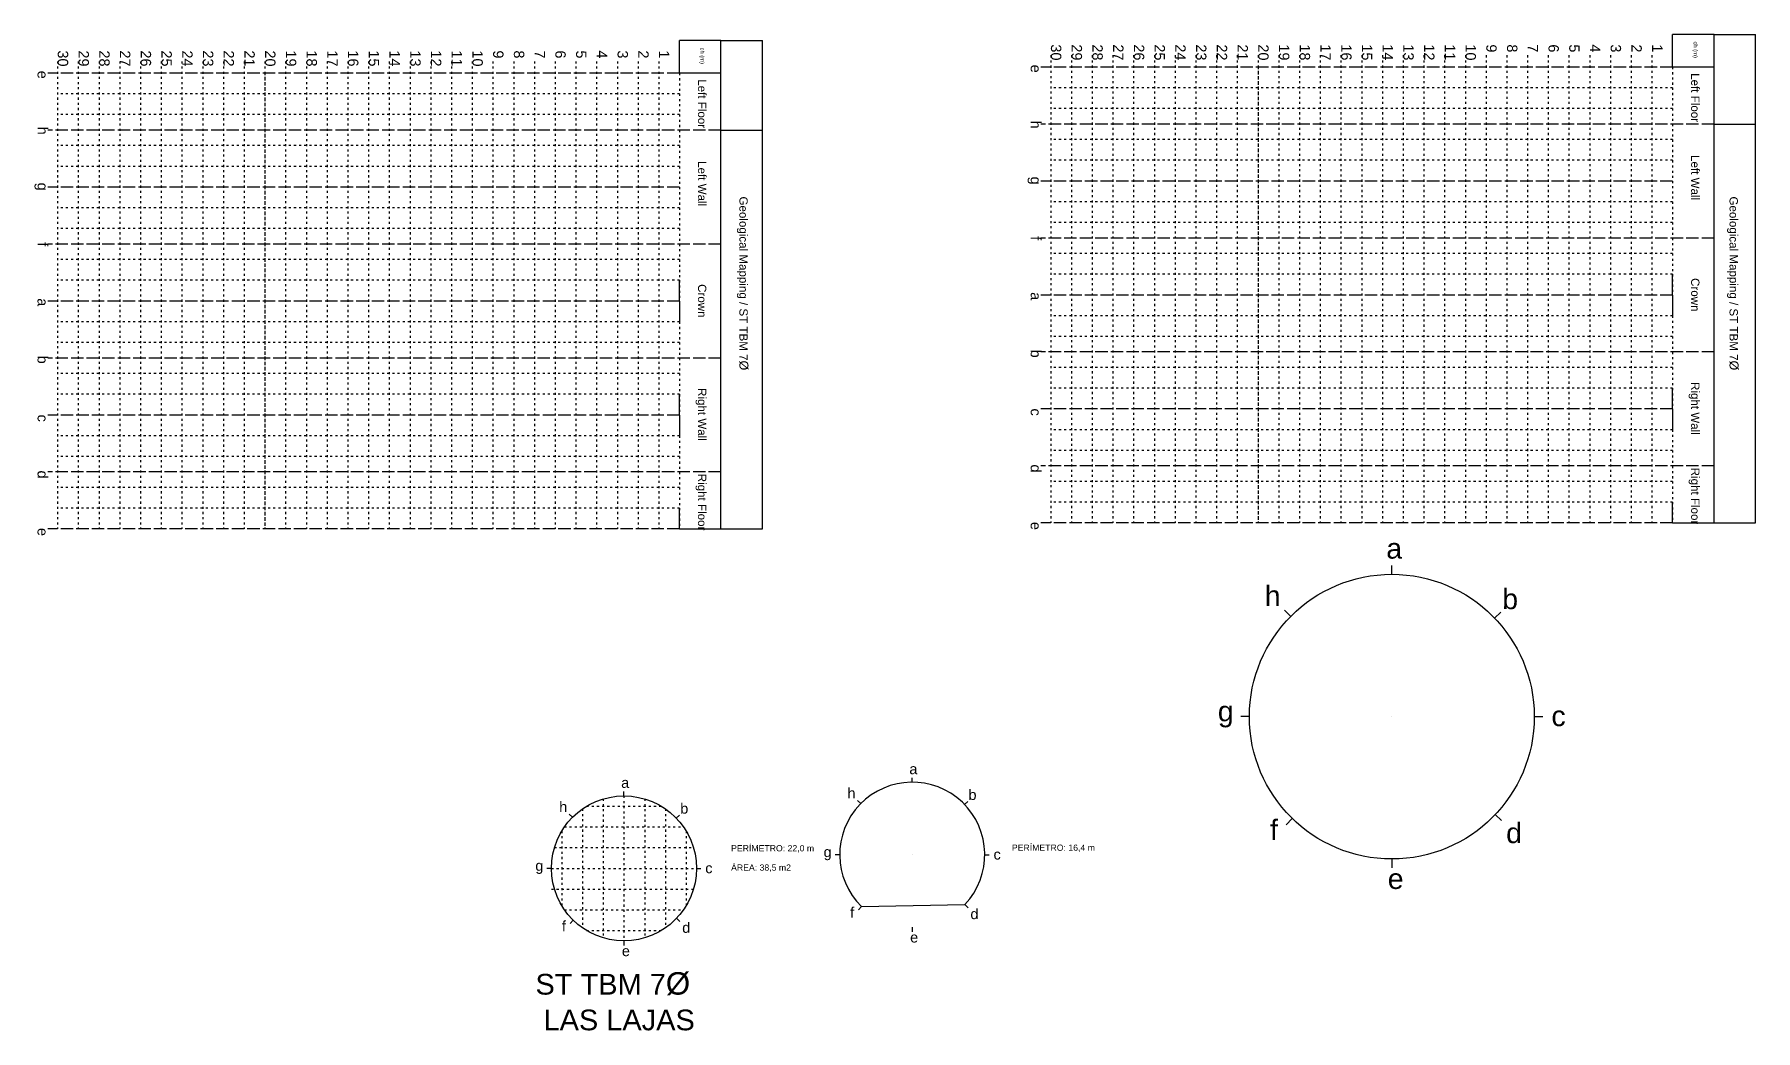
# Model space of a CAD drawing. Header units: millimetres. Extents: x 1328 to 4007, y 1259 to 3007.
# Drawn here: x 1816.8 to 1899.8, y 1543.7 to 1591.8 of the extents above; entities that cross this region are included whole.
import ezdxf

# ---------------------------------------------------------------- set-up
doc = ezdxf.new("R2010")
doc.units = ezdxf.units.MM
doc.linetypes.add('ACAD_ISO02W100', pattern=[15, 12, -3])
doc.linetypes.add('ACAD_ISO07W100', pattern=[3, 0, -3])
doc.styles.get("Standard").update_dxf_attribs({"font": 'arial.ttf'})

msp = doc.modelspace()

# ---------------------------------------------------------------- texts
at = {"ltscale": 0.5, "attachment_point": 1, "rotation": 270}
for s, width, insert, char_height in [('30', 0.85778, (1818.413, 1591.055), 0.5), ('29', 0.85778, (1819.413, 1591.055), 0.5), ('28', 0.85778, (1820.413, 1591.055), 0.5), ('27', 0.85778, (1821.413, 1591.055), 0.5), ('26', 0.85778, (1822.413, 1591.055), 0.5), ('25', 0.85778, (1823.413, 1591.055), 0.5), ('24', 0.85778, (1824.413, 1591.055), 0.5), ('23', 0.85778, (1825.413, 1591.055), 0.5), ('22', 0.85778, (1826.413, 1591.055), 0.5), ('21', 0.85778, (1827.413, 1591.055), 0.5), ('20', 0.85778, (1828.413, 1591.055), 0.5), ('19', 0.85778, (1829.413, 1591.055), 0.5), ('18', 0.85778, (1830.413, 1591.055), 0.5), ('17', 0.85778, (1831.413, 1591.055), 0.5), ('16', 0.85778, (1832.413, 1591.055), 0.5), ('15', 0.85778, (1833.413, 1591.055), 0.5), ('14', 0.85778, (1834.413, 1591.055), 0.5), ('13', 0.85778, (1835.413, 1591.055), 0.5), ('12', 0.85778, (1836.413, 1591.055), 0.5), ('11', 0.85778, (1837.413, 1591.055), 0.5), ('10', 0.85778, (1838.413, 1591.055), 0.5), ('9', 0.85778, (1839.413, 1591.055), 0.5), ('8', 0.85778, (1840.413, 1591.055), 0.5), ('7', 0.85778, (1841.413, 1591.055), 0.5), ('6', 0.85778, (1842.413, 1591.055), 0.5), ('5', 0.85778, (1843.413, 1591.055), 0.5), ('4', 0.85778, (1844.413, 1591.055), 0.5), ('3', 0.85778, (1845.413, 1591.055), 0.5), ('2', 0.85778, (1846.413, 1591.055), 0.5), ('1', 0.85778, (1847.413, 1591.055), 0.5), ('ch (m)', 0.85778, (1849.11, 1591.192), 0.2), ('30', 0.85778, (1866.318, 1591.347), 0.5), ('29', 0.85778, (1867.318, 1591.347), 0.5), ('28', 0.85778, (1868.318, 1591.347), 0.5), ('27', 0.85778, (1869.318, 1591.347), 0.5), ('26', 0.85778, (1870.318, 1591.347), 0.5), ('25', 0.85778, (1871.318, 1591.347), 0.5), ('24', 0.85778, (1872.318, 1591.347), 0.5), ('23', 0.85778, (1873.318, 1591.347), 0.5), ('22', 0.85778, (1874.318, 1591.347), 0.5), ('21', 0.85778, (1875.318, 1591.347), 0.5), ('20', 0.85778, (1876.318, 1591.347), 0.5), ('19', 0.85778, (1877.318, 1591.347), 0.5), ('18', 0.85778, (1878.318, 1591.347), 0.5), ('17', 0.85778, (1879.318, 1591.347), 0.5), ('16', 0.85778, (1880.318, 1591.347), 0.5), ('15', 0.85778, (1881.318, 1591.347), 0.5), ('14', 0.85778, (1882.318, 1591.347), 0.5), ('13', 0.85778, (1883.318, 1591.347), 0.5), ('12', 0.85778, (1884.318, 1591.347), 0.5), ('11', 0.85778, (1885.318, 1591.347), 0.5), ('10', 0.85778, (1886.318, 1591.347), 0.5), ('9', 0.85778, (1887.318, 1591.347), 0.5), ('8', 0.85778, (1888.318, 1591.347), 0.5), ('7', 0.85778, (1889.318, 1591.347), 0.5), ('6', 0.85778, (1890.318, 1591.347), 0.5), ('5', 0.85778, (1891.318, 1591.347), 0.5), ('4', 0.85778, (1892.318, 1591.347), 0.5), ('3', 0.85778, (1893.318, 1591.347), 0.5), ('2', 0.85778, (1894.318, 1591.347), 0.5), ('1', 0.85778, (1895.318, 1591.347), 0.5), ('ch (m)', 0.85778, (1897.014, 1591.485), 0.2), ('e', 0.85778, (1817.436, 1590.074), 0.5), ('e', 0.85778, (1865.341, 1590.367), 0.5), ('Left Floor', 2.71954, (1897.099, 1589.958), 0.4), ('Left Floor', 2.71954, (1849.195, 1589.665), 0.4), ('h', 0.85778, (1865.341, 1587.666), 0.5), ('h', 0.85778, (1817.436, 1587.374), 0.5), ('Left Wall', 2.71954, (1897.099, 1586.005), 0.4), ('Left Wall', 2.71954, (1849.195, 1585.712), 0.4), ('g', 0.85778, (1865.341, 1584.966), 0.5), ('g', 0.85778, (1817.436, 1584.673), 0.5), ('Geological Mapping / ST TBM 7{\\H1.0833x;Ø}', 8.66086, (1851.225, 1584.006), 0.4), ('Geological Mapping / ST TBM 7{\\H1.0833x;Ø}', 8.66086, (1898.985, 1584.006), 0.4), ('f', 0.85778, (1817.436, 1581.795), 0.5), ('f', 0.85778, (1865.341, 1582.087), 0.5), ('Crown', 2.71954, (1897.099, 1580.068), 0.4), ('Crown', 2.71954, (1849.195, 1579.776), 0.4), ('a', 0.85778, (1865.341, 1579.387), 0.5), ('a', 0.85778, (1817.436, 1579.095), 0.5), ('b', 0.85778, (1817.436, 1576.323), 0.5), ('b', 0.85778, (1865.341, 1576.615), 0.5), ('Right Wall', 2.71954, (1897.099, 1575.05), 0.4), ('Right Wall', 2.71954, (1849.195, 1574.758), 0.4), ('c', 0.85778, (1817.436, 1573.48), 0.5), ('c', 0.85778, (1865.341, 1573.773), 0.5), ('d', 0.85778, (1865.341, 1571.072), 0.5), ('Right Floor', 2.71954, (1897.099, 1570.917), 0.4), ('d', 0.85778, (1817.436, 1570.78), 0.5), ('Right Floor', 2.71954, (1849.195, 1570.624), 0.4), ('e', 0.85778, (1817.436, 1568.008), 0.5), ('e', 0.85778, (1865.341, 1568.301), 0.5)]:
    msp.add_mtext_dynamic_manual_height_columns(s, width=width, gutter_width=12.5, heights=[0], dxfattribs=dict(at, insert=insert, char_height=char_height))
at = {"ltscale": 0.5, "attachment_point": 1}
for s, width, insert, char_height in [('a', 0.85778, (1881.995, 1567.51), 0.981), ('h', 0.85778, (1876.131, 1565.221), 0.981), ('b', 0.85778, (1887.588, 1565.069), 0.981), ('g', 0.85778, (1873.87, 1559.652), 0.981), ('c', 0.85778, (1889.96, 1559.423), 0.981), ('a', 0.85778, (1845.087, 1555.963), 0.5), ('a', 0.85778, (1858.991, 1556.623), 0.5), ('h', 0.85778, (1856.004, 1555.457), 0.5), ('b', 0.85778, (1861.84, 1555.379), 0.5), ('h', 0.85778, (1842.099, 1554.797), 0.5), ('b', 0.85778, (1847.936, 1554.719), 0.5), ('f', 0.85778, (1876.388, 1553.93), 0.981), ('d', 0.85778, (1887.775, 1553.778), 0.981), ('PERÍMETRO: 22,0 m ', 4.14114, (1850.39, 1552.698), 0.3), ('g', 0.85778, (1854.852, 1552.62), 0.5), ('PERÍMETRO: 16,4 m ', 4.14114, (1863.934, 1552.726), 0.3), ('g', 0.85778, (1840.948, 1551.96), 0.5), ('c', 0.85778, (1849.144, 1551.843), 0.5), ('ÁREA: 38,5 m2 ', 4.14114, (1850.39, 1551.766), 0.3), ('c', 0.85778, (1863.049, 1552.503), 0.5), ('e', 0.85778, (1882.065, 1551.565), 0.981), ('f', 0.85778, (1856.135, 1549.705), 0.5), ('d', 0.85778, (1861.936, 1549.627), 0.5), ('f', 0.85778, (1842.231, 1549.045), 0.5), ('d', 0.85778, (1848.032, 1548.967), 0.5), ('e', 0.85778, (1859.026, 1548.5), 0.5), ('e', 0.85778, (1845.122, 1547.84), 0.5), ('ST TBM 7{\\H1.0833x;Ø\\fMS Shell Dlg 2|b0|i0|c0|p0;\\H0.65385x;\\P} LAS LAJAS', 9.33667, (1840.954, 1546.568), 1)]:
    msp.add_mtext_dynamic_manual_height_columns(s, width=width, gutter_width=12.5, heights=[0], dxfattribs=dict(at, insert=insert, char_height=char_height))

# ---------------------------------------------------------------- linework, layer by layer
at = {"ltscale": 0.5}
for p, q in [((1849.903, 1591.536), (1847.903, 1591.536)), ((1847.903, 1589.959), (1847.903, 1591.536)), ((1849.903, 1589.959), (1849.903, 1591.536)), ((1849.903, 1591.536), (1851.903, 1591.536)), ((1851.903, 1567.959), (1851.903, 1591.536)), ((1897.807, 1591.829), (1895.807, 1591.829)), ((1895.807, 1590.251), (1895.807, 1591.829)), ((1897.807, 1590.251), (1897.807, 1591.829)), ((1897.807, 1591.829), (1899.807, 1591.829)), ((1899.807, 1568.251), (1899.807, 1591.829)), ((1849.903, 1589.959), (1847.903, 1589.959)), ((1849.903, 1567.959), (1849.903, 1589.959)), ((1897.807, 1590.251), (1895.807, 1590.251)), ((1897.807, 1568.251), (1897.807, 1590.251)), ((1897.807, 1587.501), (1899.807, 1587.501)), ((1849.903, 1587.209), (1851.903, 1587.209)), ((1847.903, 1578.959), (1847.903, 1579.959)), ((1895.807, 1579.251), (1895.807, 1580.251)), ((1895.807, 1579.251), (1895.807, 1578.251)), ((1847.903, 1578.959), (1847.903, 1577.959)), ((1847.903, 1573.459), (1847.903, 1574.459)), ((1895.807, 1573.751), (1895.807, 1574.751)), ((1847.903, 1573.459), (1847.903, 1572.459)), ((1895.807, 1573.751), (1895.807, 1572.751)), ((1895.807, 1568.251), (1895.807, 1569.251)), ((1847.903, 1567.959), (1847.903, 1568.959)), ((1847.903, 1567.959), (1849.903, 1567.959)), ((1849.903, 1567.959), (1851.903, 1567.959)), ((1895.807, 1568.251), (1897.807, 1568.251)), ((1897.807, 1568.251), (1899.807, 1568.251)), ((1882.262, 1565.77), (1882.262, 1566.191)), ((1877.387, 1563.741), (1877.089, 1564.038)), ((1887.217, 1563.658), (1887.521, 1563.949)), ((1875.392, 1558.9), (1874.971, 1558.9)), ((1882.262, 1558.9), (1882.262, 1558.9)), ((1889.132, 1558.9), (1889.553, 1558.9)), ((1859.127, 1555.737), (1859.127, 1555.951)), ((1845.223, 1555.077), (1845.223, 1555.291)), ((1842.739, 1554.043), (1842.587, 1554.194)), ((1856.644, 1554.703), (1856.491, 1554.854)), ((1861.652, 1554.661), (1861.806, 1554.809)), ((1887.247, 1554.173), (1887.553, 1553.883)), ((1847.747, 1554.001), (1847.902, 1554.149)), ((1877.462, 1553.985), (1877.168, 1553.683)), ((1855.627, 1552.237), (1855.412, 1552.237)), ((1859.127, 1552.237), (1859.127, 1552.237)), ((1862.627, 1552.237), (1862.841, 1552.237)), ((1882.262, 1552.03), (1882.262, 1551.609)), ((1841.723, 1551.577), (1841.508, 1551.577)), ((1845.223, 1551.577), (1845.223, 1551.577)), ((1848.723, 1551.577), (1848.937, 1551.577)), ((1856.682, 1549.732), (1856.532, 1549.579)), ((1856.682, 1549.732), (1861.667, 1549.828)), ((1861.667, 1549.828), (1861.822, 1549.681)), ((1842.777, 1549.072), (1842.628, 1548.919)), ((1847.763, 1549.168), (1847.918, 1549.021)), ((1859.127, 1548.737), (1859.127, 1548.522)), ((1845.223, 1548.077), (1845.223, 1547.862))]:
    msp.add_line(p, q, dxfattribs=at)
at = {"linetype": 'ACAD_ISO07W100', "ltscale": 0.05}
for p, q in [((1845.223, 1555.077), (1845.223, 1548.077)), ((1843.223, 1554.449), (1843.223, 1548.704)), ((1843.42, 1554.577), (1847.025, 1554.577)), ((1844.223, 1554.931), (1844.223, 1548.223)), ((1846.223, 1554.931), (1846.223, 1548.223)), ((1847.223, 1554.449), (1847.223, 1548.704)), ((1842.223, 1553.379), (1842.223, 1549.774)), ((1842.35, 1553.577), (1848.095, 1553.577)), ((1848.223, 1553.379), (1848.223, 1549.774)), ((1841.869, 1552.577), (1848.577, 1552.577)), ((1841.723, 1551.577), (1848.723, 1551.577)), ((1841.723, 1550.577), (1848.577, 1550.577)), ((1842.35, 1549.577), (1848.095, 1549.577)), ((1843.42, 1548.577), (1847.025, 1548.577))]:
    msp.add_line(p, q, dxfattribs=at)
for points in [[(1865.807, 1590.82), (1865.807, 1568.251)], [(1866.807, 1590.82), (1866.807, 1568.251)], [(1867.807, 1590.82), (1867.807, 1568.251)], [(1868.807, 1590.82), (1868.807, 1568.251)], [(1869.807, 1590.82), (1869.807, 1568.251)], [(1870.807, 1590.82), (1870.807, 1568.251)], [(1871.807, 1590.82), (1871.807, 1568.251)], [(1872.807, 1590.82), (1872.807, 1568.251)], [(1873.807, 1590.82), (1873.807, 1568.251)], [(1874.807, 1590.82), (1874.807, 1568.251)], [(1875.807, 1590.82), (1875.807, 1568.251)], [(1876.807, 1590.82), (1876.807, 1568.251)], [(1877.807, 1590.82), (1877.807, 1568.251)], [(1878.807, 1590.82), (1878.807, 1568.251)], [(1879.807, 1590.82), (1879.807, 1568.251)], [(1880.807, 1590.82), (1880.807, 1568.251)], [(1881.807, 1590.82), (1881.807, 1568.251)], [(1882.807, 1590.82), (1882.807, 1568.251)], [(1883.807, 1590.82), (1883.807, 1568.251)], [(1884.807, 1590.82), (1884.807, 1568.251)], [(1885.807, 1590.82), (1885.807, 1568.251)], [(1886.807, 1590.82), (1886.807, 1568.251)], [(1887.807, 1590.82), (1887.807, 1568.251)], [(1888.807, 1590.82), (1888.807, 1568.251)], [(1889.807, 1590.82), (1889.807, 1568.251)], [(1890.807, 1590.82), (1890.807, 1568.251)], [(1891.807, 1590.82), (1891.807, 1568.251)], [(1892.807, 1590.82), (1892.807, 1568.251)], [(1893.807, 1590.82), (1893.807, 1568.251)], [(1894.807, 1590.82), (1894.807, 1568.251)], [(1817.903, 1590.528), (1817.903, 1567.959)], [(1818.903, 1590.528), (1818.903, 1567.959)], [(1819.903, 1590.528), (1819.903, 1567.959)], [(1820.903, 1590.528), (1820.903, 1567.959)], [(1821.903, 1590.528), (1821.903, 1567.959)], [(1822.903, 1590.528), (1822.903, 1567.959)], [(1823.903, 1590.528), (1823.903, 1567.959)], [(1824.903, 1590.528), (1824.903, 1567.959)], [(1825.903, 1590.528), (1825.903, 1567.959)], [(1826.903, 1590.528), (1826.903, 1567.959)], [(1827.903, 1590.528), (1827.903, 1567.959)], [(1827.903, 1589.959), (1827.903, 1567.959)], [(1828.903, 1590.528), (1828.903, 1567.959)], [(1829.903, 1590.528), (1829.903, 1567.959)], [(1830.903, 1590.528), (1830.903, 1567.959)], [(1831.903, 1590.528), (1831.903, 1567.959)], [(1832.903, 1590.528), (1832.903, 1567.959)], [(1833.903, 1590.528), (1833.903, 1567.959)], [(1834.903, 1590.528), (1834.903, 1567.959)], [(1835.903, 1590.528), (1835.903, 1567.959)], [(1836.903, 1590.528), (1836.903, 1567.959)], [(1837.903, 1590.528), (1837.903, 1567.959)], [(1838.903, 1590.528), (1838.903, 1567.959)], [(1839.903, 1590.528), (1839.903, 1567.959)], [(1840.903, 1590.528), (1840.903, 1567.959)], [(1841.903, 1590.528), (1841.903, 1567.959)], [(1842.903, 1590.528), (1842.903, 1567.959)], [(1843.903, 1590.528), (1843.903, 1567.959)], [(1844.903, 1590.528), (1844.903, 1567.959)], [(1845.903, 1590.528), (1845.903, 1567.959)], [(1846.903, 1590.528), (1846.903, 1567.959)], [(1847.903, 1589.959), (1847.903, 1567.959)], [(1875.807, 1590.251), (1875.807, 1568.251)], [(1895.807, 1590.251), (1895.807, 1568.251)], [(1895.807, 1589.251), (1865.807, 1589.251)], [(1847.903, 1588.959), (1817.903, 1588.959)], [(1895.807, 1588.251), (1865.807, 1588.251)], [(1847.903, 1587.959), (1817.903, 1587.959)], [(1895.807, 1586.751), (1865.807, 1586.751)], [(1847.903, 1586.459), (1817.903, 1586.459)], [(1895.807, 1585.751), (1865.807, 1585.751)], [(1847.903, 1585.459), (1817.903, 1585.459)], [(1847.903, 1583.459), (1817.903, 1583.459)], [(1895.807, 1583.751), (1865.807, 1583.751)], [(1847.903, 1582.459), (1817.903, 1582.459)], [(1895.807, 1582.751), (1865.807, 1582.751)], [(1847.903, 1580.959), (1817.903, 1580.959)], [(1895.807, 1581.251), (1865.807, 1581.251)], [(1847.903, 1579.959), (1817.903, 1579.959)], [(1895.807, 1580.251), (1865.807, 1580.251)], [(1895.807, 1578.251), (1865.807, 1578.251)], [(1847.903, 1577.959), (1817.903, 1577.959)], [(1847.903, 1576.959), (1817.903, 1576.959)], [(1895.807, 1577.251), (1865.807, 1577.251)], [(1895.807, 1575.751), (1865.807, 1575.751)], [(1847.903, 1575.459), (1817.903, 1575.459)], [(1847.903, 1574.459), (1817.903, 1574.459)], [(1895.807, 1574.751), (1865.807, 1574.751)], [(1847.903, 1572.459), (1817.903, 1572.459)], [(1895.807, 1572.751), (1865.807, 1572.751)], [(1895.807, 1571.751), (1865.807, 1571.751)], [(1847.903, 1571.459), (1817.903, 1571.459)], [(1847.903, 1569.959), (1817.903, 1569.959)], [(1895.807, 1570.251), (1865.807, 1570.251)], [(1895.807, 1569.251), (1865.807, 1569.251)], [(1847.903, 1568.959), (1817.903, 1568.959)]]:
    msp.add_lwpolyline(points, dxfattribs=at)
at = {"color": 1, "linetype": 'ACAD_ISO02W100', "ltscale": 0.05}
for points in [[(1847.903, 1589.959), (1817.433, 1589.959)], [(1895.807, 1590.251), (1865.338, 1590.251)], [(1897.807, 1587.501), (1865.338, 1587.501)], [(1849.903, 1587.209), (1817.433, 1587.209)], [(1847.903, 1584.459), (1817.433, 1584.459)], [(1895.807, 1584.751), (1865.338, 1584.751)], [(1849.903, 1581.709), (1817.433, 1581.709)], [(1897.807, 1582.001), (1865.338, 1582.001)], [(1895.807, 1579.251), (1865.338, 1579.251)], [(1847.903, 1578.959), (1817.433, 1578.959)], [(1849.903, 1576.209), (1817.433, 1576.209)], [(1897.807, 1576.501), (1865.338, 1576.501)], [(1847.903, 1573.459), (1817.433, 1573.459)], [(1895.807, 1573.751), (1865.338, 1573.751)], [(1897.807, 1571.001), (1865.338, 1571.001)], [(1849.903, 1570.709), (1817.433, 1570.709)], [(1847.903, 1567.959), (1817.433, 1567.959)], [(1895.807, 1568.251), (1865.338, 1568.251)]]:
    msp.add_lwpolyline(points, dxfattribs=at)
at = {"ltscale": 0.5}
for centre, radius in [((1882.262, 1558.9), 6.87), ((1845.223, 1551.577), 3.5)]:
    msp.add_circle(centre, radius, dxfattribs=at)
msp.add_arc((1859.127, 1552.237), 3.5, 316.52343, 225.68165, dxfattribs=at)

msp.set_redraw_order([(e.dxf.handle, doc.entitydb.next_handle()) for e in msp.query("TEXT MTEXT ATTDEF DIMENSION ARC_DIMENSION")])  # texts and dimensions are drawn at this point

doc.saveas('drawing.dxf')
